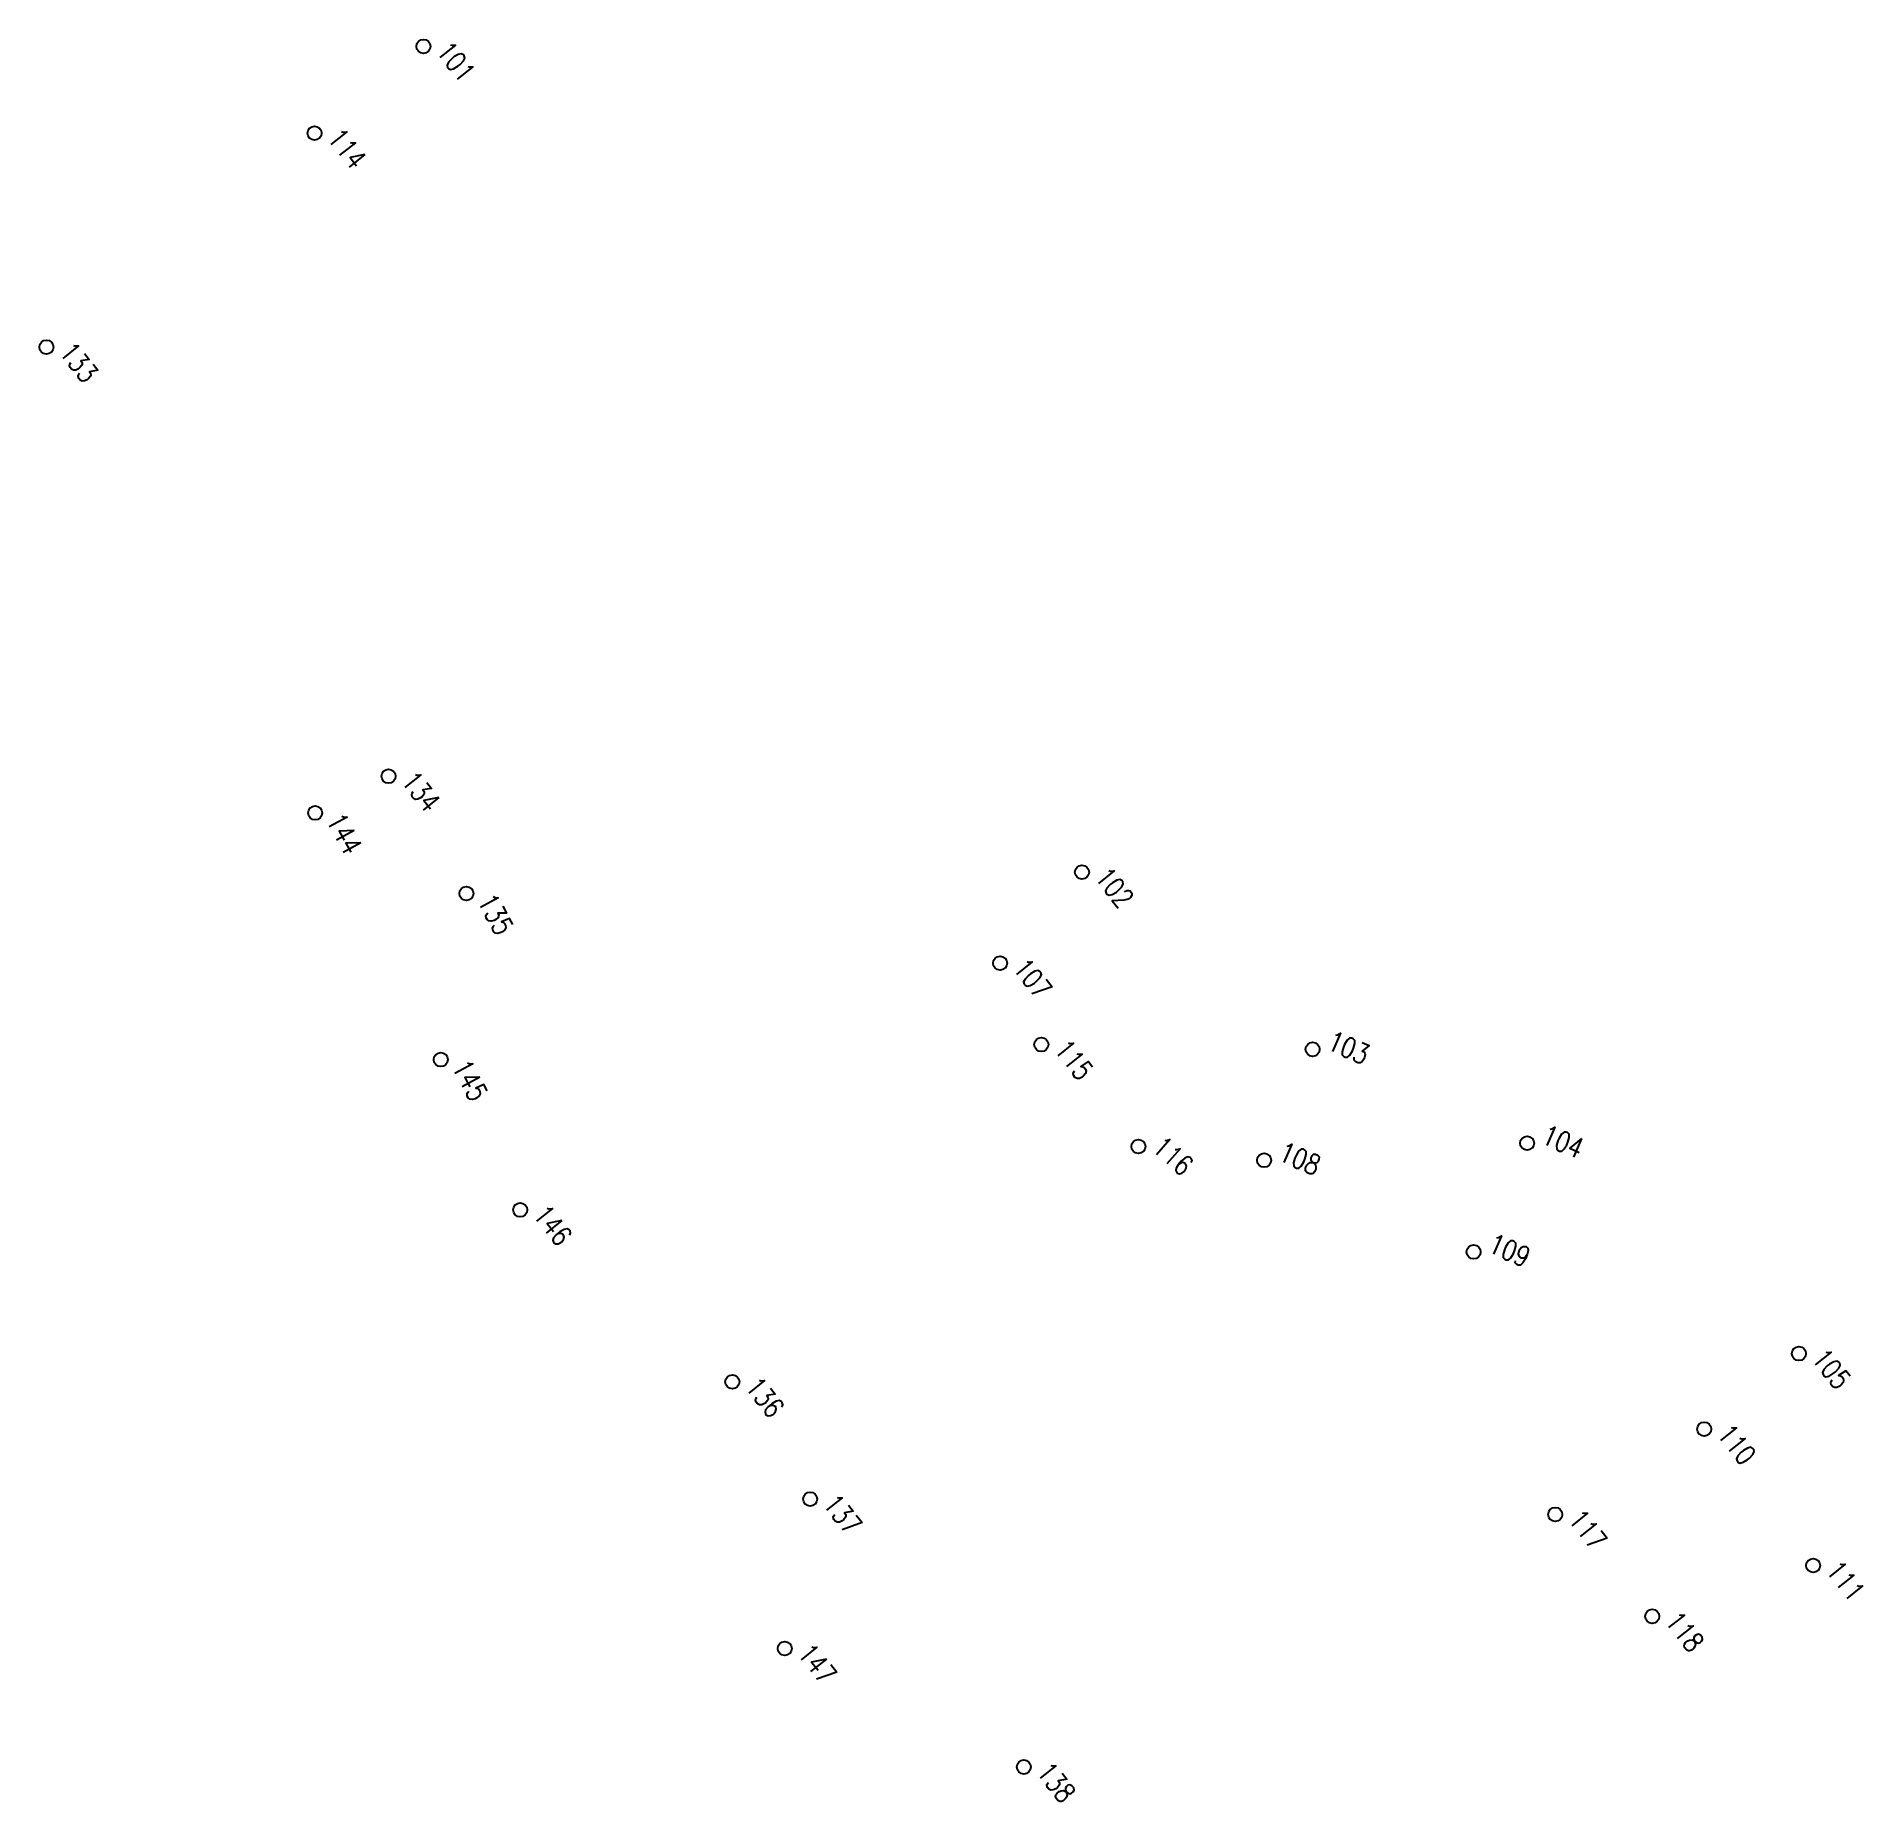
# Model space of a CAD drawing. Header units: metres. Extents: x 148132 to 148889, y 6395393 to 6395652.
# Drawn here: x 148131.84 to 148177.08, y 6395508.1 to 6395551.82 of the extents above; entities that cross this region are included whole.
import ezdxf

# ---------------------------------------------------------------- set-up
doc = ezdxf.new("R2010")
doc.units = ezdxf.units.M
doc.layers.add('M-KOORDINATPUNKT', color=1, linetype='Continuous')
doc.styles.add('SIMPLEX8', font='simplex.shx', dxfattribs={"width": 0.8})

# ---------------------------------------------------------------- blocks, each defined once
blk = doc.blocks.new('koordinatpunkt')
blk.add_circle((0, 0), 0.174)
at = {"style": 'SIMPLEX8', "width": 0.8}
blk.add_attdef('KOORDINATPKT', (0.283, 0.143), '', height=0.5, dxfattribs=at)

msp = doc.modelspace()

# ---------------------------------------------------------------- block references
at = {"layer": 'M-KOORDINATPUNKT'}
for p, rotation, values in [((148141.427, 6395551.578), 308.5743861036954, {'KOORDINATPKT': '101'}), ((148138.73, 6395549.427), 308.5743861036954, {'KOORDINATPKT': '114'}), ((148132.085, 6395544.127), 308.5743861036954, {'KOORDINATPKT': '133'}), ((148140.563, 6395533.496), 308.5743861036954, {'KOORDINATPKT': '134'}), ((148138.744, 6395532.586), 298.5197297522295, {'KOORDINATPKT': '144'}), ((148157.744, 6395531.119), 308.5743861036954, {'KOORDINATPKT': '102'}), ((148142.491, 6395530.591), 298.5197297522295, {'KOORDINATPKT': '135'}), ((148155.714, 6395528.865), 308.5743861036954, {'KOORDINATPKT': '107'}), ((148156.737, 6395526.848), 308.5743861036954, {'KOORDINATPKT': '115'}), ((148163.459, 6395526.73), 336.3693850009089, {'KOORDINATPKT': '103'}), ((148141.857, 6395526.475), 298.5197297522295, {'KOORDINATPKT': '145'}), ((148168.772, 6395524.405), 336.3693850058164, {'KOORDINATPKT': '104'}), ((148159.141, 6395524.323), 318.5743861024084, {'KOORDINATPKT': '116'}), ((148162.256, 6395523.981), 336.3693850039053, {'KOORDINATPKT': '108'}), ((148143.825, 6395522.751), 308.5743861036954, {'KOORDINATPKT': '146'}), ((148167.448, 6395521.71), 336.3693850037116, {'KOORDINATPKT': '109'}), ((148175.508, 6395519.191), 308.5743861036954, {'KOORDINATPKT': '105'}), ((148149.081, 6395518.492), 308.5743861036954, {'KOORDINATPKT': '136'}), ((148173.162, 6395517.321), 308.5743861036954, {'KOORDINATPKT': '110'}), ((148151.009, 6395515.588), 308.5743861036954, {'KOORDINATPKT': '137'}), ((148169.471, 6395515.207), 308.5743861036954, {'KOORDINATPKT': '117'}), ((148175.858, 6395513.941), 308.5743861036954, {'KOORDINATPKT': '111'}), ((148171.874, 6395512.682), 308.5743861036954, {'KOORDINATPKT': '118'}), ((148150.379, 6395511.886), 308.5743861036954, {'KOORDINATPKT': '147'}), ((148156.303, 6395508.95), 308.5743861036954, {'KOORDINATPKT': '138'})]:
    msp.add_blockref('koordinatpunkt', p, dxfattribs=dict(at, rotation=rotation)).add_auto_attribs(values)

doc.saveas('drawing.dxf')
